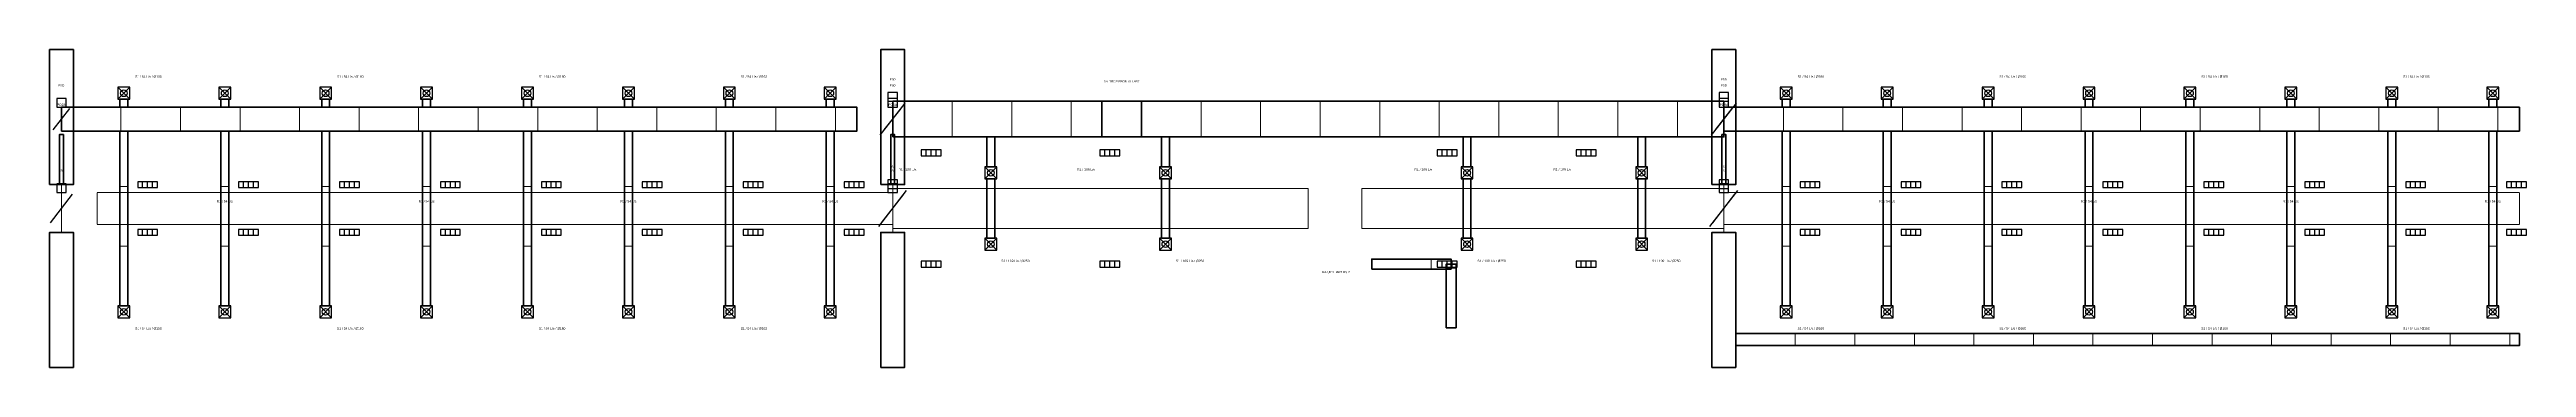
# Model space of a CAD drawing. Header units: millimetres. Extents: x 0 to 251977, y -4600 to 4600.
# Drawn here: x 41938 to 104348, y -4000 to 4000 of the extents above; entities that cross this region are included whole.
import ezdxf
from ezdxf.enums import TextEntityAlignment as Align

# ---------------------------------------------------------------- set-up
doc = ezdxf.new("R2010")
doc.units = ezdxf.units.MM
doc.linetypes.add('DASHED', pattern=[1.524, 1.27, -0.254])
for name, color, linetype, lineweight in [('A-ANNO-TEXT', 7, 'CONTINUOUS', 25), ('A-DOOR-PRES', 1, 'CONTINUOUS', 35), ('A-HIDN', 8, 'DASHED', 18), ('A-WALL-BHD', 7, 'CONTINUOUS', 50), ('M-ANNO-TEXT', 7, 'CONTINUOUS', 25), ('M-DUCT-EXHS', 6, 'CONTINUOUS', 35), ('M-DUCT-HIDN', 8, 'DASHED', 18), ('M-DUCT-JNT', 8, 'CONTINUOUS', 13), ('M-DUCT-SUPP', 5, 'CONTINUOUS', 35), ('M-HVAC-DAMP', 1, 'CONTINUOUS', 25), ('M-HVAC-DIFF', 5, 'CONTINUOUS', 25), ('M-HVAC-GRIL', 30, 'CONTINUOUS', 25)]:
    doc.layers.add(name, color=color, linetype=linetype, lineweight=lineweight)

msp = doc.modelspace()

# ---------------------------------------------------------------- linework, layer by layer
at = {"layer": 'A-DOOR-PRES'}
for p, q in [((41938, 600), (42538, 600)), ((62882, 600), (63482, 600)), ((83826, 600), (84426, 600)), ((41938, -600), (42538, -600)), ((62882, -600), (63482, -600)), ((83826, -600), (84426, -600))]:
    msp.add_line(p, q, dxfattribs=at)
for points in [[(42188, 600), (42288, 600), (42288, 1860), (42188, 1860)], [(63132, 600), (63232, 600), (63232, 1860), (63132, 1860)], [(84076, 600), (84176, 600), (84176, 1860), (84076, 1860)]]:
    msp.add_lwpolyline(points, close=True, dxfattribs=at)
at = {"layer": 'A-HIDN'}
for p, q in [((42238, -600), (42238, 600)), ((63182, -600), (63182, 600)), ((84126, -600), (84126, 600))]:
    msp.add_line(p, q, dxfattribs=at)
at = {"layer": 'A-WALL-BHD'}
for points in [[(41938, 600), (42538, 600), (42538, 4000), (41938, 4000)], [(62882, 600), (63482, 600), (63482, 4000), (62882, 4000)], [(83826, 600), (84426, 600), (84426, 4000), (83826, 4000)], [(41938, -4000), (42538, -4000), (42538, -600), (41938, -600)], [(62882, -4000), (63482, -4000), (63482, -600), (62882, -600)], [(83826, -4000), (84426, -4000), (84426, -600), (83826, -600)]]:
    msp.add_lwpolyline(points, close=True, dxfattribs=at)
at = {"layer": 'M-DUCT-EXHS'}
for points in [[(75254, -1525), (77254, -1525), (77254, -1275), (75254, -1275)], [(77129, -3000), (77379, -3000), (77379, -1400), (77129, -1400)], [(84426, -3450), (104170, -3450), (104170, -3150), (84426, -3150)]]:
    msp.add_lwpolyline(points, close=True, dxfattribs=at)
at = {"layer": 'M-DUCT-HIDN'}
for points in [[(43138, -400), (63182, -400), (63182, 400), (43138, 400)], [(63182, -500), (73654, -500), (73654, 500), (63182, 500)], [(75004, -500), (84126, -500), (84126, 500), (75004, 500)], [(84126, -400), (104170, -400), (104170, 400), (84126, 400)]]:
    msp.add_lwpolyline(points, close=True, dxfattribs=at)
at = {"layer": 'M-DUCT-JNT'}
for p, q in [((43738, 1950), (43738, 2550)), ((45238, 1950), (45238, 2550)), ((46738, 1950), (46738, 2550)), ((48238, 1950), (48238, 2550)), ((49738, 1950), (49738, 2550)), ((51238, 1950), (51238, 2550)), ((52738, 1950), (52738, 2550)), ((54238, 1950), (54238, 2550)), ((55738, 1950), (55738, 2550)), ((57238, 1950), (57238, 2550)), ((58738, 1950), (58738, 2550)), ((60238, 1950), (60238, 2550)), ((61738, 1950), (61738, 2550)), ((64682, 1800), (64682, 2700)), ((66182, 1800), (66182, 2700)), ((67682, 1800), (67682, 2700)), ((70954, 1800), (70954, 2700)), ((72454, 1800), (72454, 2700)), ((73954, 1800), (73954, 2700)), ((75454, 1800), (75454, 2700)), ((76954, 1800), (76954, 2700)), ((78454, 1800), (78454, 2700)), ((79954, 1800), (79954, 2700)), ((81454, 1800), (81454, 2700)), ((82954, 1800), (82954, 2700)), ((85626, 1950), (85626, 2550)), ((87126, 1950), (87126, 2550)), ((88626, 1950), (88626, 2550)), ((90126, 1950), (90126, 2550)), ((91626, 1950), (91626, 2550)), ((93126, 1950), (93126, 2550)), ((94626, 1950), (94626, 2550)), ((96126, 1950), (96126, 2550)), ((97626, 1950), (97626, 2550)), ((99126, 1950), (99126, 2550)), ((100626, 1950), (100626, 2550)), ((102126, 1950), (102126, 2550)), ((103626, 1950), (103626, 2550)), ((65554, 750), (65754, 750)), ((69954, 750), (70154, 750)), ((77554, 750), (77754, 750)), ((81954, 750), (82154, 750)), ((43709, 550), (43909, 550)), ((46252, 550), (46452, 550)), ((48795, 550), (48995, 550)), ((51338, 550), (51538, 550)), ((53881, 550), (54081, 550)), ((56424, 550), (56624, 550)), ((58967, 550), (59167, 550)), ((61510, 550), (61710, 550)), ((85597, 550), (85797, 550)), ((88140, 550), (88340, 550)), ((90683, 550), (90883, 550)), ((93226, 550), (93426, 550)), ((95769, 550), (95969, 550)), ((98312, 550), (98512, 550)), ((100855, 550), (101055, 550)), ((103398, 550), (103598, 550)), ((43709, -950), (43909, -950)), ((46252, -950), (46452, -950)), ((48795, -950), (48995, -950)), ((51338, -950), (51538, -950)), ((53881, -950), (54081, -950)), ((56424, -950), (56624, -950)), ((58967, -950), (59167, -950)), ((61510, -950), (61710, -950)), ((85597, -950), (85797, -950)), ((88140, -950), (88340, -950)), ((90683, -950), (90883, -950)), ((93226, -950), (93426, -950)), ((95769, -950), (95969, -950)), ((98312, -950), (98512, -950)), ((100855, -950), (101055, -950)), ((103398, -950), (103598, -950)), ((76754, -1525), (76754, -1275)), ((77129, -1500), (77379, -1500)), ((85926, -3450), (85926, -3150)), ((87426, -3450), (87426, -3150)), ((88926, -3450), (88926, -3150)), ((90426, -3450), (90426, -3150)), ((91926, -3450), (91926, -3150)), ((93426, -3450), (93426, -3150)), ((94926, -3450), (94926, -3150)), ((96426, -3450), (96426, -3150)), ((97926, -3450), (97926, -3150)), ((99426, -3450), (99426, -3150)), ((100926, -3450), (100926, -3150)), ((102426, -3450), (102426, -3150)), ((103926, -3450), (103926, -3150))]:
    msp.add_line(p, q, dxfattribs=at)
at = {"layer": 'M-DUCT-SUPP'}
for points in [[(42238, 1950), (62282, 1950), (62282, 2550), (42238, 2550)], [(43709, 2550), (43909, 2550), (43909, 2750), (43709, 2750)], [(46252, 2550), (46452, 2550), (46452, 2750), (46252, 2750)], [(48795, 2550), (48995, 2550), (48995, 2750), (48795, 2750)], [(51338, 2550), (51538, 2550), (51538, 2750), (51338, 2750)], [(53881, 2550), (54081, 2550), (54081, 2750), (53881, 2750)], [(56424, 2550), (56624, 2550), (56624, 2750), (56424, 2750)], [(58967, 2550), (59167, 2550), (59167, 2750), (58967, 2750)], [(61510, 2550), (61710, 2550), (61710, 2750), (61510, 2750)], [(63182, 1800), (68454, 1800), (68454, 2700), (63182, 2700)], [(68454, 1800), (69454, 1800), (69454, 2700), (68454, 2700)], [(69454, 1800), (84126, 1800), (84126, 2700), (69454, 2700)], [(84126, 1950), (104170, 1950), (104170, 2550), (84126, 2550)], [(85597, 2550), (85797, 2550), (85797, 2750), (85597, 2750)], [(88140, 2550), (88340, 2550), (88340, 2750), (88140, 2750)], [(90683, 2550), (90883, 2550), (90883, 2750), (90683, 2750)], [(93226, 2550), (93426, 2550), (93426, 2750), (93226, 2750)], [(95769, 2550), (95969, 2550), (95969, 2750), (95769, 2750)], [(98312, 2550), (98512, 2550), (98512, 2750), (98312, 2750)], [(100855, 2550), (101055, 2550), (101055, 2750), (100855, 2750)], [(103398, 2550), (103598, 2550), (103598, 2750), (103398, 2750)], [(43709, -2450), (43909, -2450), (43909, 1950), (43709, 1950)], [(46252, -2450), (46452, -2450), (46452, 1950), (46252, 1950)], [(48795, -2450), (48995, -2450), (48995, 1950), (48795, 1950)], [(51338, -2450), (51538, -2450), (51538, 1950), (51338, 1950)], [(53881, -2450), (54081, -2450), (54081, 1950), (53881, 1950)], [(56424, -2450), (56624, -2450), (56624, 1950), (56424, 1950)], [(58967, -2450), (59167, -2450), (59167, 1950), (58967, 1950)], [(61510, -2450), (61710, -2450), (61710, 1950), (61510, 1950)], [(85597, -2450), (85797, -2450), (85797, 1950), (85597, 1950)], [(88140, -2450), (88340, -2450), (88340, 1950), (88140, 1950)], [(90683, -2450), (90883, -2450), (90883, 1950), (90683, 1950)], [(93226, -2450), (93426, -2450), (93426, 1950), (93226, 1950)], [(95769, -2450), (95969, -2450), (95969, 1950), (95769, 1950)], [(98312, -2450), (98512, -2450), (98512, 1950), (98312, 1950)], [(100855, -2450), (101055, -2450), (101055, 1950), (100855, 1950)], [(103398, -2450), (103598, -2450), (103598, 1950), (103398, 1950)], [(65554, 1050), (65754, 1050), (65754, 1800), (65554, 1800)], [(69954, 1050), (70154, 1050), (70154, 1800), (69954, 1800)], [(77554, 1050), (77754, 1050), (77754, 1800), (77554, 1800)], [(81954, 1050), (82154, 1050), (82154, 1800), (81954, 1800)], [(65554, -750), (65754, -750), (65754, 750), (65554, 750)], [(69954, -750), (70154, -750), (70154, 750), (69954, 750)], [(77554, -750), (77754, -750), (77754, 750), (77554, 750)], [(81954, -750), (82154, -750), (82154, 750), (81954, 750)]]:
    msp.add_lwpolyline(points, close=True, dxfattribs=at)
at = {"layer": 'M-HVAC-DAMP'}
for p, q in [((42028, 1980), (42448, 2520)), ((42028, 1980), (42448, 2520)), ((62867, 1845), (63497, 2655)), ((62972, 1980), (63392, 2520)), ((83811, 1845), (84441, 2655)), ((83916, 1980), (84336, 2520)), ((41958, -360), (42518, 360)), ((41958, -360), (42518, 360)), ((62832, -450), (63532, 450)), ((62902, -360), (63462, 360)), ((83776, -450), (84476, 450)), ((83846, -360), (84406, 360))]:
    msp.add_line(p, q, dxfattribs=at)
for points in [[(42118, 2550), (42358, 2550), (42358, 2770), (42118, 2770)], [(42118, 2550), (42358, 2550), (42358, 2770), (42118, 2770)], [(63062, 2700), (63302, 2700), (63302, 2920), (63062, 2920)], [(63062, 2550), (63302, 2550), (63302, 2770), (63062, 2770)], [(84006, 2700), (84246, 2700), (84246, 2920), (84006, 2920)], [(84006, 2550), (84246, 2550), (84246, 2770), (84006, 2770)], [(63062, 500), (63302, 500), (63302, 720), (63062, 720)], [(84006, 500), (84246, 500), (84246, 720), (84006, 720)], [(42118, 400), (42358, 400), (42358, 620), (42118, 620)], [(42118, 400), (42358, 400), (42358, 620), (42118, 620)], [(63062, 400), (63302, 400), (63302, 620), (63062, 620)], [(84006, 400), (84246, 400), (84246, 620), (84006, 620)]]:
    msp.add_lwpolyline(points, close=True, dxfattribs=at)
at = {"layer": 'M-HVAC-DIFF'}
for p, q in [((43659, 2750), (43959, 3050)), ((43659, 3050), (43959, 2750)), ((46202, 2750), (46502, 3050)), ((46202, 3050), (46502, 2750)), ((48745, 2750), (49045, 3050)), ((48745, 3050), (49045, 2750)), ((51288, 2750), (51588, 3050)), ((51288, 3050), (51588, 2750)), ((53831, 2750), (54131, 3050)), ((53831, 3050), (54131, 2750)), ((56374, 2750), (56674, 3050)), ((56374, 3050), (56674, 2750)), ((58917, 2750), (59217, 3050)), ((58917, 3050), (59217, 2750)), ((61460, 2750), (61760, 3050)), ((61460, 3050), (61760, 2750)), ((85547, 2750), (85847, 3050)), ((85547, 3050), (85847, 2750)), ((88090, 2750), (88390, 3050)), ((88090, 3050), (88390, 2750)), ((90633, 2750), (90933, 3050)), ((90633, 3050), (90933, 2750)), ((93176, 2750), (93476, 3050)), ((93176, 3050), (93476, 2750)), ((95719, 2750), (96019, 3050)), ((95719, 3050), (96019, 2750)), ((98262, 2750), (98562, 3050)), ((98262, 3050), (98562, 2750)), ((100805, 2750), (101105, 3050)), ((100805, 3050), (101105, 2750)), ((103348, 2750), (103648, 3050)), ((103348, 3050), (103648, 2750)), ((65504, 750), (65804, 1050)), ((65504, 1050), (65804, 750)), ((69904, 750), (70204, 1050)), ((69904, 1050), (70204, 750)), ((77504, 750), (77804, 1050)), ((77504, 1050), (77804, 750)), ((81904, 750), (82204, 1050)), ((81904, 1050), (82204, 750)), ((65504, -1050), (65804, -750)), ((65504, -750), (65804, -1050)), ((69904, -1050), (70204, -750)), ((69904, -750), (70204, -1050)), ((77504, -1050), (77804, -750)), ((77504, -750), (77804, -1050)), ((81904, -1050), (82204, -750)), ((81904, -750), (82204, -1050)), ((43659, -2750), (43959, -2450)), ((43659, -2450), (43959, -2750)), ((46202, -2750), (46502, -2450)), ((46202, -2450), (46502, -2750)), ((48745, -2750), (49045, -2450)), ((48745, -2450), (49045, -2750)), ((51288, -2750), (51588, -2450)), ((51288, -2450), (51588, -2750)), ((53831, -2750), (54131, -2450)), ((53831, -2450), (54131, -2750)), ((56374, -2750), (56674, -2450)), ((56374, -2450), (56674, -2750)), ((58917, -2750), (59217, -2450)), ((58917, -2450), (59217, -2750)), ((61460, -2750), (61760, -2450)), ((61460, -2450), (61760, -2750)), ((85547, -2750), (85847, -2450)), ((85547, -2450), (85847, -2750)), ((88090, -2750), (88390, -2450)), ((88090, -2450), (88390, -2750)), ((90633, -2750), (90933, -2450)), ((90633, -2450), (90933, -2750)), ((93176, -2750), (93476, -2450)), ((93176, -2450), (93476, -2750)), ((95719, -2750), (96019, -2450)), ((95719, -2450), (96019, -2750)), ((98262, -2750), (98562, -2450)), ((98262, -2450), (98562, -2750)), ((100805, -2750), (101105, -2450)), ((100805, -2450), (101105, -2750)), ((103348, -2750), (103648, -2450)), ((103348, -2450), (103648, -2750))]:
    msp.add_line(p, q, dxfattribs=at)
for points in [[(43659, 2750), (43959, 2750), (43959, 3050), (43659, 3050)], [(46202, 2750), (46502, 2750), (46502, 3050), (46202, 3050)], [(48745, 2750), (49045, 2750), (49045, 3050), (48745, 3050)], [(51288, 2750), (51588, 2750), (51588, 3050), (51288, 3050)], [(53831, 2750), (54131, 2750), (54131, 3050), (53831, 3050)], [(56374, 2750), (56674, 2750), (56674, 3050), (56374, 3050)], [(58917, 2750), (59217, 2750), (59217, 3050), (58917, 3050)], [(61460, 2750), (61760, 2750), (61760, 3050), (61460, 3050)], [(85547, 2750), (85847, 2750), (85847, 3050), (85547, 3050)], [(88090, 2750), (88390, 2750), (88390, 3050), (88090, 3050)], [(90633, 2750), (90933, 2750), (90933, 3050), (90633, 3050)], [(93176, 2750), (93476, 2750), (93476, 3050), (93176, 3050)], [(95719, 2750), (96019, 2750), (96019, 3050), (95719, 3050)], [(98262, 2750), (98562, 2750), (98562, 3050), (98262, 3050)], [(100805, 2750), (101105, 2750), (101105, 3050), (100805, 3050)], [(103348, 2750), (103648, 2750), (103648, 3050), (103348, 3050)], [(65504, 750), (65804, 750), (65804, 1050), (65504, 1050)], [(69904, 750), (70204, 750), (70204, 1050), (69904, 1050)], [(77504, 750), (77804, 750), (77804, 1050), (77504, 1050)], [(81904, 750), (82204, 750), (82204, 1050), (81904, 1050)], [(65504, -1050), (65804, -1050), (65804, -750), (65504, -750)], [(69904, -1050), (70204, -1050), (70204, -750), (69904, -750)], [(77504, -1050), (77804, -1050), (77804, -750), (77504, -750)], [(81904, -1050), (82204, -1050), (82204, -750), (81904, -750)], [(43659, -2750), (43959, -2750), (43959, -2450), (43659, -2450)], [(46202, -2750), (46502, -2750), (46502, -2450), (46202, -2450)], [(48745, -2750), (49045, -2750), (49045, -2450), (48745, -2450)], [(51288, -2750), (51588, -2750), (51588, -2450), (51288, -2450)], [(53831, -2750), (54131, -2750), (54131, -2450), (53831, -2450)], [(56374, -2750), (56674, -2750), (56674, -2450), (56374, -2450)], [(58917, -2750), (59217, -2750), (59217, -2450), (58917, -2450)], [(61460, -2750), (61760, -2750), (61760, -2450), (61460, -2450)], [(85547, -2750), (85847, -2750), (85847, -2450), (85547, -2450)], [(88090, -2750), (88390, -2750), (88390, -2450), (88090, -2450)], [(90633, -2750), (90933, -2750), (90933, -2450), (90633, -2450)], [(93176, -2750), (93476, -2750), (93476, -2450), (93176, -2450)], [(95719, -2750), (96019, -2750), (96019, -2450), (95719, -2450)], [(98262, -2750), (98562, -2750), (98562, -2450), (98262, -2450)], [(100805, -2750), (101105, -2750), (101105, -2450), (100805, -2450)], [(103348, -2750), (103648, -2750), (103648, -2450), (103348, -2450)]]:
    msp.add_lwpolyline(points, close=True, dxfattribs=at)
for centre in [(43809, 2900), (46352, 2900), (48895, 2900), (51438, 2900), (53981, 2900), (56524, 2900), (59067, 2900), (61610, 2900), (85697, 2900), (88240, 2900), (90783, 2900), (93326, 2900), (95869, 2900), (98412, 2900), (100955, 2900), (103498, 2900), (65654, 900), (70054, 900), (77654, 900), (82054, 900), (65654, -900), (70054, -900), (77654, -900), (82054, -900), (43809, -2600), (46352, -2600), (48895, -2600), (51438, -2600), (53981, -2600), (56524, -2600), (59067, -2600), (61610, -2600), (85697, -2600), (88240, -2600), (90783, -2600), (93326, -2600), (95869, -2600), (98412, -2600), (100955, -2600), (103498, -2600)]:
    msp.add_circle(centre, 84, dxfattribs=at)
at = {"layer": 'M-HVAC-GRIL'}
for p, q in [((64029, 1325), (64029, 1475)), ((64154, 1325), (64154, 1475)), ((64279, 1325), (64279, 1475)), ((68529, 1325), (68529, 1475)), ((68654, 1325), (68654, 1475)), ((68779, 1325), (68779, 1475)), ((77029, 1325), (77029, 1475)), ((77154, 1325), (77154, 1475)), ((77279, 1325), (77279, 1475)), ((80529, 1325), (80529, 1475)), ((80654, 1325), (80654, 1475)), ((80779, 1325), (80779, 1475)), ((44284, 525), (44284, 675)), ((44409, 525), (44409, 675)), ((44534, 525), (44534, 675)), ((46827, 525), (46827, 675)), ((46952, 525), (46952, 675)), ((47077, 525), (47077, 675)), ((49370, 525), (49370, 675)), ((49495, 525), (49495, 675)), ((49620, 525), (49620, 675)), ((51913, 525), (51913, 675)), ((52038, 525), (52038, 675)), ((52163, 525), (52163, 675)), ((54456, 525), (54456, 675)), ((54581, 525), (54581, 675)), ((54706, 525), (54706, 675)), ((56999, 525), (56999, 675)), ((57124, 525), (57124, 675)), ((57249, 525), (57249, 675)), ((59542, 525), (59542, 675)), ((59667, 525), (59667, 675)), ((59792, 525), (59792, 675)), ((62085, 525), (62085, 675)), ((62210, 525), (62210, 675)), ((62335, 525), (62335, 675)), ((86172, 525), (86172, 675)), ((86297, 525), (86297, 675)), ((86422, 525), (86422, 675)), ((88715, 525), (88715, 675)), ((88840, 525), (88840, 675)), ((88965, 525), (88965, 675)), ((91258, 525), (91258, 675)), ((91383, 525), (91383, 675)), ((91508, 525), (91508, 675)), ((93801, 525), (93801, 675)), ((93926, 525), (93926, 675)), ((94051, 525), (94051, 675)), ((96344, 525), (96344, 675)), ((96469, 525), (96469, 675)), ((96594, 525), (96594, 675)), ((98887, 525), (98887, 675)), ((99012, 525), (99012, 675)), ((99137, 525), (99137, 675)), ((101430, 525), (101430, 675)), ((101555, 525), (101555, 675)), ((101680, 525), (101680, 675)), ((103973, 525), (103973, 675)), ((104098, 525), (104098, 675)), ((104223, 525), (104223, 675)), ((44284, -675), (44284, -525)), ((44409, -675), (44409, -525)), ((44534, -675), (44534, -525)), ((46827, -675), (46827, -525)), ((46952, -675), (46952, -525)), ((47077, -675), (47077, -525)), ((49370, -675), (49370, -525)), ((49495, -675), (49495, -525)), ((49620, -675), (49620, -525)), ((51913, -675), (51913, -525)), ((52038, -675), (52038, -525)), ((52163, -675), (52163, -525)), ((54456, -675), (54456, -525)), ((54581, -675), (54581, -525)), ((54706, -675), (54706, -525)), ((56999, -675), (56999, -525)), ((57124, -675), (57124, -525)), ((57249, -675), (57249, -525)), ((59542, -675), (59542, -525)), ((59667, -675), (59667, -525)), ((59792, -675), (59792, -525)), ((62085, -675), (62085, -525)), ((62210, -675), (62210, -525)), ((62335, -675), (62335, -525)), ((86172, -675), (86172, -525)), ((86297, -675), (86297, -525)), ((86422, -675), (86422, -525)), ((88715, -675), (88715, -525)), ((88840, -675), (88840, -525)), ((88965, -675), (88965, -525)), ((91258, -675), (91258, -525)), ((91383, -675), (91383, -525)), ((91508, -675), (91508, -525)), ((93801, -675), (93801, -525)), ((93926, -675), (93926, -525)), ((94051, -675), (94051, -525)), ((96344, -675), (96344, -525)), ((96469, -675), (96469, -525)), ((96594, -675), (96594, -525)), ((98887, -675), (98887, -525)), ((99012, -675), (99012, -525)), ((99137, -675), (99137, -525)), ((101430, -675), (101430, -525)), ((101555, -675), (101555, -525)), ((101680, -675), (101680, -525)), ((103973, -675), (103973, -525)), ((104098, -675), (104098, -525)), ((104223, -675), (104223, -525)), ((64029, -1475), (64029, -1325)), ((64154, -1475), (64154, -1325)), ((64279, -1475), (64279, -1325)), ((68529, -1475), (68529, -1325)), ((68654, -1475), (68654, -1325)), ((68779, -1475), (68779, -1325)), ((77029, -1475), (77029, -1325)), ((77154, -1475), (77154, -1325)), ((77279, -1475), (77279, -1325)), ((80529, -1475), (80529, -1325)), ((80654, -1475), (80654, -1325)), ((80779, -1475), (80779, -1325))]:
    msp.add_line(p, q, dxfattribs=at)
for points in [[(63904, 1325), (64404, 1325), (64404, 1475), (63904, 1475)], [(68404, 1325), (68904, 1325), (68904, 1475), (68404, 1475)], [(76904, 1325), (77404, 1325), (77404, 1475), (76904, 1475)], [(80404, 1325), (80904, 1325), (80904, 1475), (80404, 1475)], [(44159, 525), (44659, 525), (44659, 675), (44159, 675)], [(46702, 525), (47202, 525), (47202, 675), (46702, 675)], [(49245, 525), (49745, 525), (49745, 675), (49245, 675)], [(51788, 525), (52288, 525), (52288, 675), (51788, 675)], [(54331, 525), (54831, 525), (54831, 675), (54331, 675)], [(56874, 525), (57374, 525), (57374, 675), (56874, 675)], [(59417, 525), (59917, 525), (59917, 675), (59417, 675)], [(61960, 525), (62460, 525), (62460, 675), (61960, 675)], [(86047, 525), (86547, 525), (86547, 675), (86047, 675)], [(88590, 525), (89090, 525), (89090, 675), (88590, 675)], [(91133, 525), (91633, 525), (91633, 675), (91133, 675)], [(93676, 525), (94176, 525), (94176, 675), (93676, 675)], [(96219, 525), (96719, 525), (96719, 675), (96219, 675)], [(98762, 525), (99262, 525), (99262, 675), (98762, 675)], [(101305, 525), (101805, 525), (101805, 675), (101305, 675)], [(103848, 525), (104348, 525), (104348, 675), (103848, 675)], [(44159, -675), (44659, -675), (44659, -525), (44159, -525)], [(46702, -675), (47202, -675), (47202, -525), (46702, -525)], [(49245, -675), (49745, -675), (49745, -525), (49245, -525)], [(51788, -675), (52288, -675), (52288, -525), (51788, -525)], [(54331, -675), (54831, -675), (54831, -525), (54331, -525)], [(56874, -675), (57374, -675), (57374, -525), (56874, -525)], [(59417, -675), (59917, -675), (59917, -525), (59417, -525)], [(61960, -675), (62460, -675), (62460, -525), (61960, -525)], [(86047, -675), (86547, -675), (86547, -525), (86047, -525)], [(88590, -675), (89090, -675), (89090, -525), (88590, -525)], [(91133, -675), (91633, -675), (91633, -525), (91133, -525)], [(93676, -675), (94176, -675), (94176, -525), (93676, -525)], [(96219, -675), (96719, -675), (96719, -525), (96219, -525)], [(98762, -675), (99262, -675), (99262, -525), (98762, -525)], [(101305, -675), (101805, -675), (101805, -525), (101305, -525)], [(103848, -675), (104348, -675), (104348, -525), (103848, -525)], [(63904, -1475), (64404, -1475), (64404, -1325), (63904, -1325)], [(68404, -1475), (68904, -1475), (68904, -1325), (68404, -1325)], [(76904, -1475), (77404, -1475), (77404, -1325), (76904, -1325)], [(80404, -1475), (80904, -1475), (80904, -1325), (80404, -1325)]]:
    msp.add_lwpolyline(points, close=True, dxfattribs=at)

# ---------------------------------------------------------------- texts
at = {"layer": 'A-ANNO-TEXT'}
for s, p in [('PD2A', (42238, 2610)), ('PD3A', (63182, 2610)), ('PD4A', (84126, 2610))]:
    msp.add_text(s, height=60, dxfattribs=at).set_placement(p, align=Align.MIDDLE_CENTER)
at = {"layer": 'M-ANNO-TEXT'}
for s, height, p in [('FSD', 52.5, (42238, 3100)), ('FSD', 52.5, (42238, 3100)), ('S1 / 54 L/s / Ø160', 60, (44429, 3320)), ('S1 / 54 L/s / Ø160', 60, (49515, 3320)), ('S1 / 54 L/s / Ø160', 60, (54601, 3320)), ('S1 / 54 L/s / Ø160', 60, (59687, 3320)), ('FSD', 52.5, (63182, 3250)), ('FSD', 52.5, (63182, 3100)), ('SA DROP FROM AHU-R2', 55, (68954, 3200)), ('FSD', 52.5, (84126, 3250)), ('FSD', 52.5, (84126, 3100)), ('S1 / 54 L/s / Ø160', 60, (86317, 3320)), ('S1 / 54 L/s / Ø160', 60, (91403, 3320)), ('S1 / 54 L/s / Ø160', 60, (96489, 3320)), ('S1 / 54 L/s / Ø160', 60, (101575, 3320)), ('FSD', 52.5, (42238, 950)), ('FSD', 52.5, (42238, 950)), ('FSD', 52.5, (63182, 1050)), ('FSD', 52.5, (63182, 950)), ('R1 / 109 L/s', 60, (63554, 980)), ('R1 / 109 L/s', 60, (68054, 980)), ('R1 / 109 L/s', 60, (76554, 980)), ('R1 / 109 L/s', 60, (80054, 980)), ('FSD', 52.5, (84126, 1050)), ('FSD', 52.5, (84126, 950)), ('R1 / 54 L/s', 60, (46352, 180)), ('R1 / 54 L/s', 60, (51438, 180)), ('R1 / 54 L/s', 60, (56524, 180)), ('R1 / 54 L/s', 60, (61610, 180)), ('R1 / 54 L/s', 60, (88240, 180)), ('R1 / 54 L/s', 60, (93326, 180)), ('R1 / 54 L/s', 60, (98412, 180)), ('R1 / 54 L/s', 60, (103498, 180)), ('S1 / 109 L/s / Ø250', 60, (66274, -1320)), ('S1 / 109 L/s / Ø250', 60, (70674, -1320)), ('RA UP SHAFT RS-2', 55, (74354, -1600)), ('S1 / 109 L/s / Ø250', 60, (78274, -1320)), ('S1 / 109 L/s / Ø250', 60, (82674, -1320)), ('S1 / 54 L/s / Ø160', 60, (44429, -3020)), ('S1 / 54 L/s / Ø160', 60, (49515, -3020)), ('S1 / 54 L/s / Ø160', 60, (54601, -3020)), ('S1 / 54 L/s / Ø160', 60, (59687, -3020)), ('S1 / 54 L/s / Ø160', 60, (86317, -3020)), ('S1 / 54 L/s / Ø160', 60, (91403, -3020)), ('S1 / 54 L/s / Ø160', 60, (96489, -3020)), ('S1 / 54 L/s / Ø160', 60, (101575, -3020))]:
    msp.add_text(s, height=height, dxfattribs=at).set_placement(p, align=Align.MIDDLE_CENTER)

doc.saveas('drawing.dxf')
